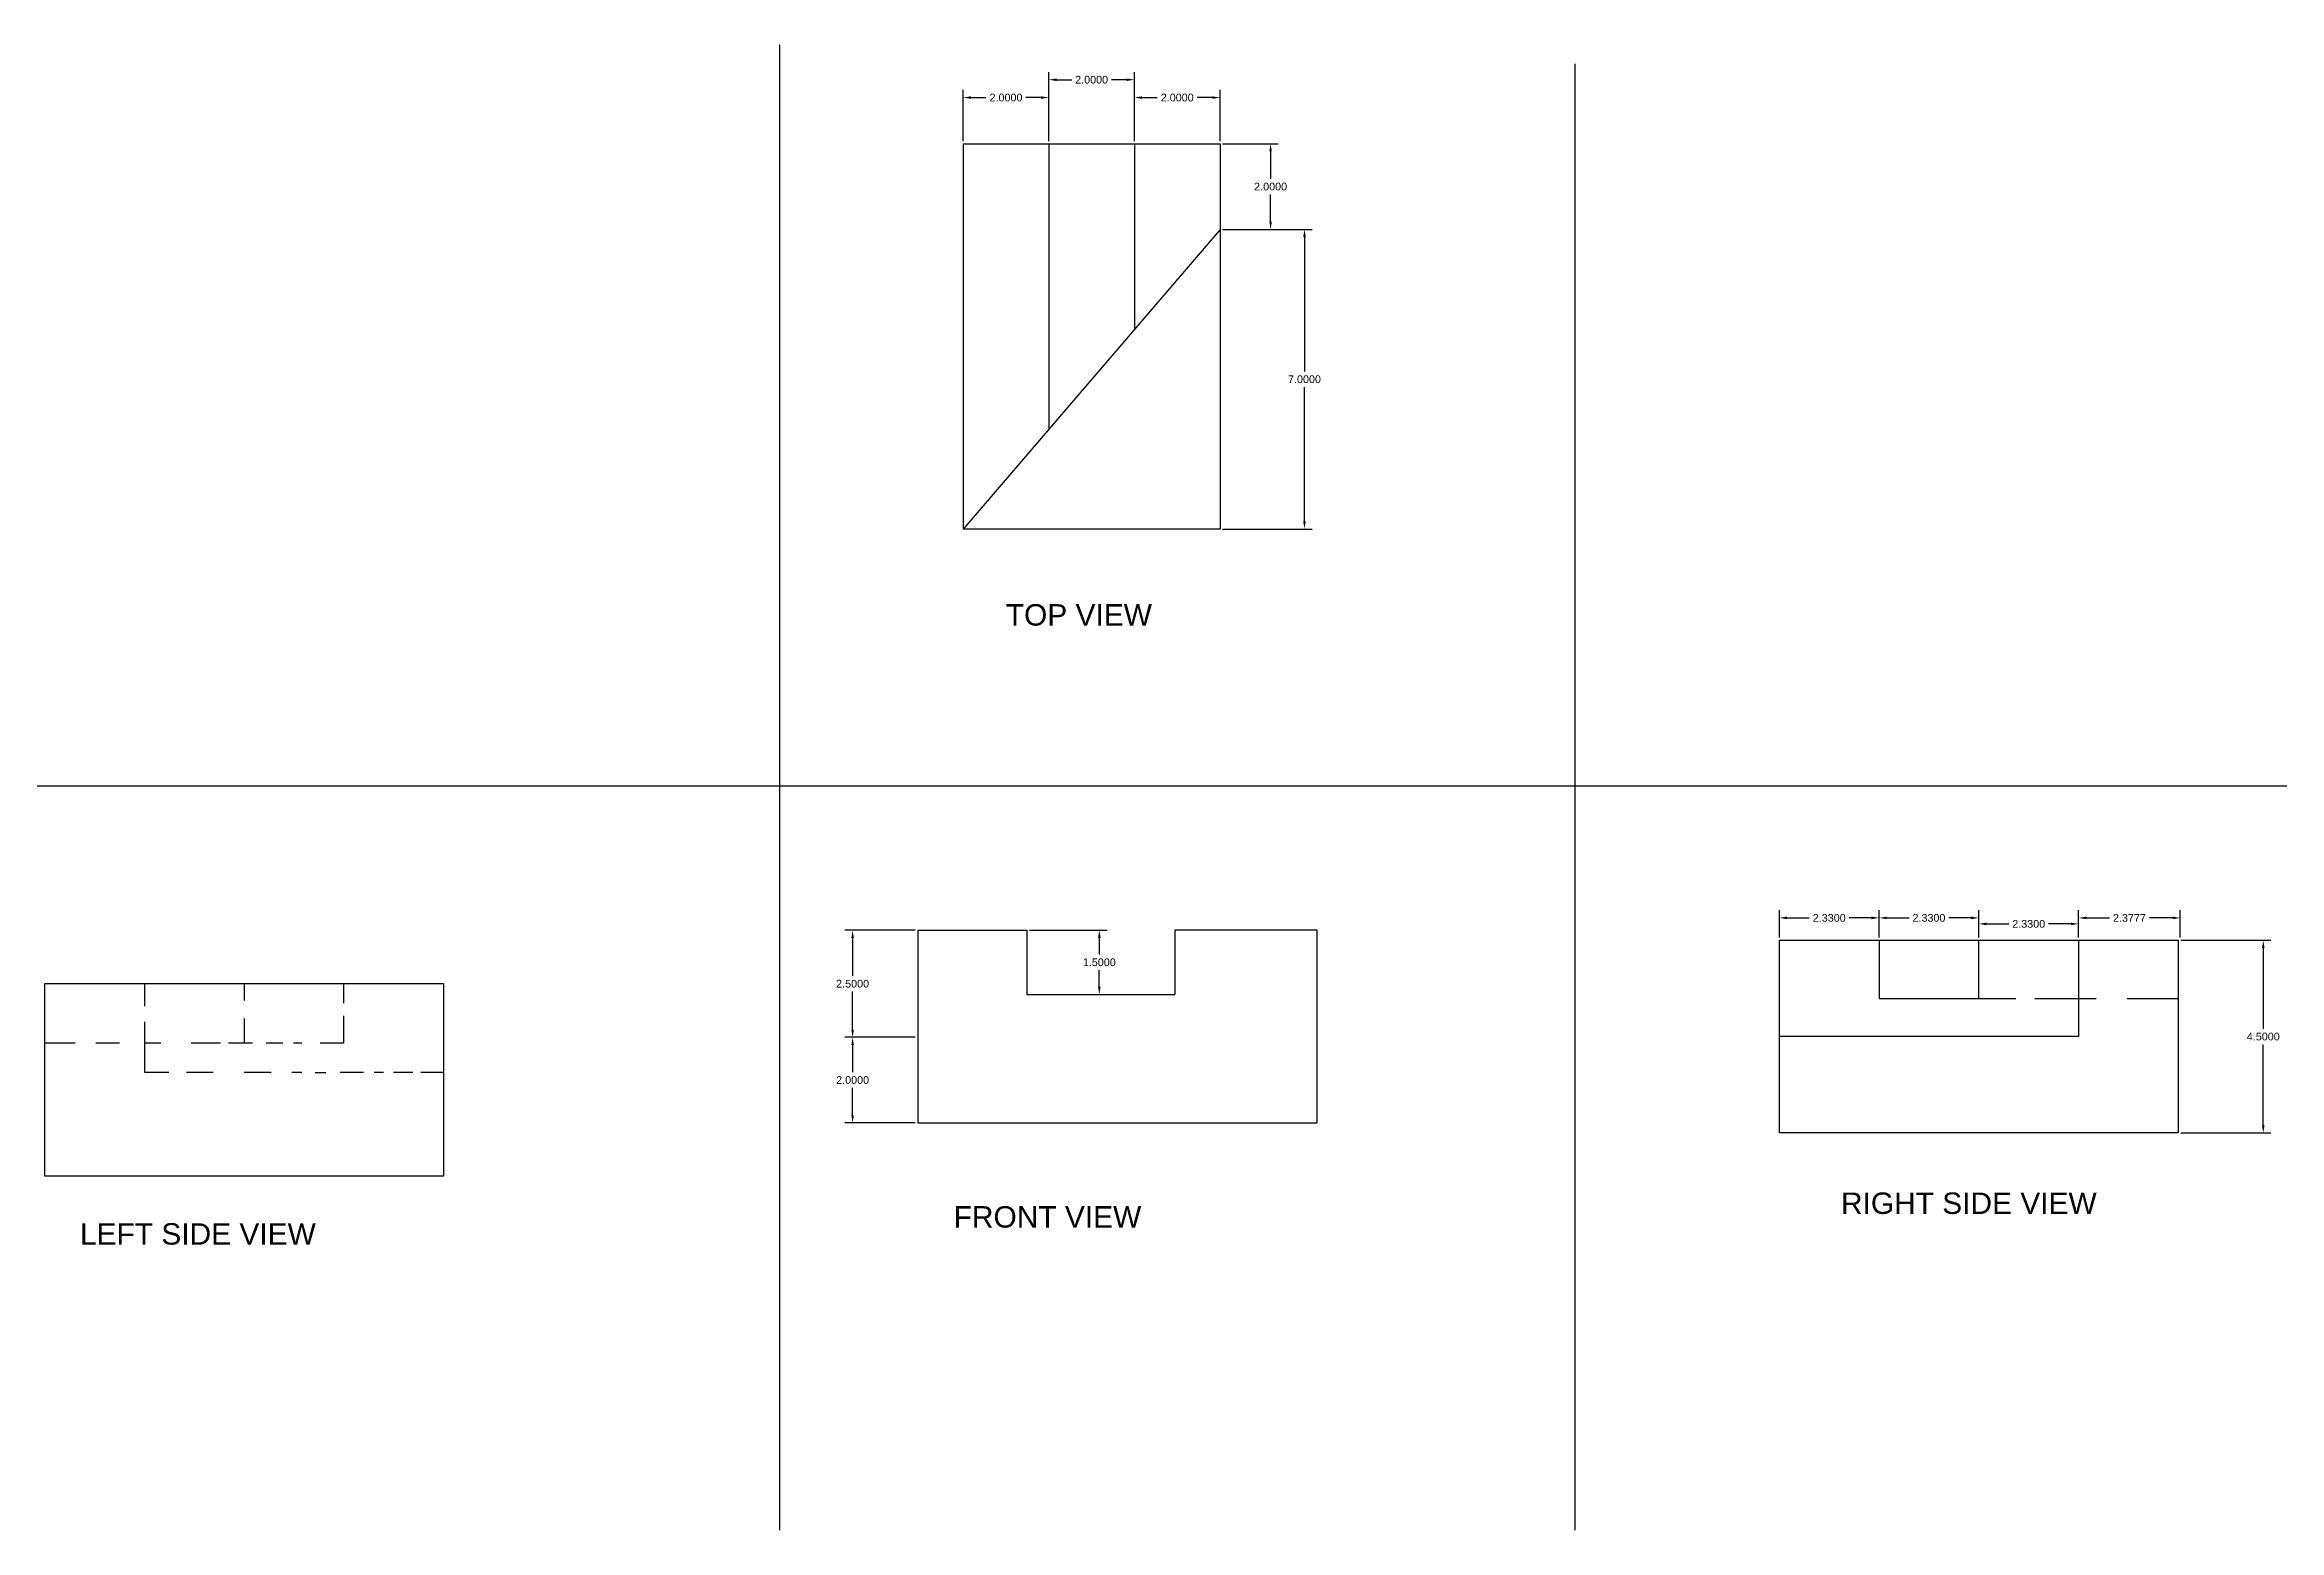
# Model space of a CAD drawing. Header units: millimetres. Extents: x 2885.3 to 2973, y 2149.1 to 2199.5.
# Drawn here: x 2902 to 2954.2, y 2149.1 to 2183.8 of the extents above; entities that cross this region are included whole.
import ezdxf

# ---------------------------------------------------------------- set-up
doc = ezdxf.new("R2010")
doc.units = ezdxf.units.MM
doc.styles.get("Standard").update_dxf_attribs({"font": 'Arial.ttf'})
doc.dimstyles.get("Standard").update_dxf_attribs({"dimtxt": 0.18, "dimasz": 0.18, "dimexe": 0.18, "dimexo": 0.0625, "dimgap": 0.09, "dimtad": 0, "dimtih": 1, "dimtoh": 1, "dimdec": 4, "dimzin": 0, "dimdsep": 46, "dimtxsty": 'Standard', "dimcen": 0.09, "dimadec": 0, "dimazin": 0, "dimtfac": 1, "dimtdec": 4, "dimtofl": 0, "dimtmove": 0, "dimatfit": 3, "dimfxl": 1, "dimtolj": 1, "dimtzin": 0, "dimarcsym": 0})

msp = doc.modelspace()

# ---------------------------------------------------------------- texts
at = {"char_height": 0.5, "attachment_point": 1}
for s, width, insert in [('^ITOP VIEW', 9.1826149, (2922.46097, 2170.74143)), ('RIGHT SIDE VIEW', 8.0534567, (2943.97429, 2156.99907)), ('LEFT SIDE VIEW', 7.5750351, (2902.8299, 2156.28179)), ('FRONT VIEW', 8.5318784, (2923.24262, 2156.68028))]:
    msp.add_mtext_dynamic_manual_height_columns(s, width=width, gutter_width=12.5, heights=[0], dxfattribs=dict(at, insert=insert))

# ---------------------------------------------------------------- blocks, each defined once
blk = doc.blocks.new('*D2')
at = {"color": 0, "lineweight": -2, "transparency": 16777216}
for p, q in [((2923.466, 2181.557), (2923.466, 2182.754)), ((2923.646, 2182.574), (2924.001, 2182.574)), ((2925.286, 2182.574), (2924.931, 2182.574)), ((2925.466, 2181.557), (2925.466, 2182.754))]:
    blk.add_line(p, q, dxfattribs=at)
at = {"color": 0, "transparency": 16777216}
for points in [[(2923.646, 2182.604), (2923.646, 2182.544), (2923.466, 2182.574)], [(2925.286, 2182.604), (2925.286, 2182.544), (2925.466, 2182.574)]]:
    blk.add_solid(points, dxfattribs=at)
at = {"layer": 'Defpoints', "color": 0, "transparency": 16777216}
for p in [(2925.466, 2182.574), (2923.466, 2181.495), (2925.466, 2181.495)]:
    blk.add_point(p, dxfattribs=at)
at = {"color": 0, "transparency": 16777216, "insert": (2924.466, 2182.574), "char_height": 0.18, "attachment_point": 5}
blk.add_mtext('\\A1;2.0000', dxfattribs=at)
blk = doc.blocks.new('*D3')
at = {"color": 0, "lineweight": -2, "transparency": 16777216}
for p, q in [((2925.466, 2181.557), (2925.466, 2183.171)), ((2925.646, 2182.991), (2926.001, 2182.991)), ((2927.286, 2182.991), (2926.931, 2182.991)), ((2927.466, 2181.557), (2927.466, 2183.171))]:
    blk.add_line(p, q, dxfattribs=at)
at = {"color": 0, "transparency": 16777216}
for points in [[(2925.646, 2183.021), (2925.646, 2182.961), (2925.466, 2182.991)], [(2927.286, 2183.021), (2927.286, 2182.961), (2927.466, 2182.991)]]:
    blk.add_solid(points, dxfattribs=at)
at = {"layer": 'Defpoints', "color": 0, "transparency": 16777216}
for p in [(2927.466, 2182.991), (2925.466, 2181.495), (2927.466, 2181.495)]:
    blk.add_point(p, dxfattribs=at)
at = {"color": 0, "transparency": 16777216, "insert": (2926.466, 2182.991), "char_height": 0.18, "attachment_point": 5}
blk.add_mtext('\\A1;2.0000', dxfattribs=at)
blk = doc.blocks.new('*D4')
at = {"color": 0, "lineweight": -2, "transparency": 16777216}
for p, q in [((2927.466, 2181.557), (2927.466, 2182.754)), ((2927.646, 2182.574), (2928.001, 2182.574)), ((2929.286, 2182.574), (2928.931, 2182.574)), ((2929.466, 2181.557), (2929.466, 2182.754))]:
    blk.add_line(p, q, dxfattribs=at)
at = {"color": 0, "transparency": 16777216}
for points in [[(2927.646, 2182.604), (2927.646, 2182.544), (2927.466, 2182.574)], [(2929.286, 2182.604), (2929.286, 2182.544), (2929.466, 2182.574)]]:
    blk.add_solid(points, dxfattribs=at)
at = {"layer": 'Defpoints', "color": 0, "transparency": 16777216}
for p in [(2929.466, 2182.574), (2927.466, 2181.495), (2929.466, 2181.495)]:
    blk.add_point(p, dxfattribs=at)
at = {"color": 0, "transparency": 16777216, "insert": (2928.466, 2182.574), "char_height": 0.18, "attachment_point": 5}
blk.add_mtext('\\A1;2.0000', dxfattribs=at)
blk = doc.blocks.new('*D6')
at = {"color": 0, "lineweight": -2, "transparency": 16777216}
for p, q in [((2929.528, 2179.495), (2931.62, 2179.495)), ((2931.44, 2179.315), (2931.44, 2176.177)), ((2931.44, 2172.675), (2931.44, 2175.813)), ((2929.528, 2172.495), (2931.62, 2172.495))]:
    blk.add_line(p, q, dxfattribs=at)
at = {"color": 0, "transparency": 16777216}
for points in [[(2931.41, 2179.315), (2931.47, 2179.315), (2931.44, 2179.495)], [(2931.41, 2172.675), (2931.47, 2172.675), (2931.44, 2172.495)]]:
    blk.add_solid(points, dxfattribs=at)
at = {"layer": 'Defpoints', "color": 0, "transparency": 16777216}
for p in [(2929.466, 2179.495), (2929.466, 2172.495), (2931.44, 2172.495)]:
    blk.add_point(p, dxfattribs=at)
at = {"color": 0, "transparency": 16777216, "insert": (2931.44, 2175.995), "char_height": 0.18, "attachment_point": 5}
blk.add_mtext('\\A1;7.0000', dxfattribs=at)
blk = doc.blocks.new('*D7')
at = {"color": 0, "lineweight": -2, "transparency": 16777216}
for p, q in [((2925.012, 2163.125), (2926.826, 2163.125)), ((2926.646, 2162.945), (2926.646, 2162.557)), ((2926.646, 2161.805), (2926.646, 2162.193)), ((2925.012, 2161.625), (2926.826, 2161.625))]:
    blk.add_line(p, q, dxfattribs=at)
at = {"color": 0, "transparency": 16777216}
for points in [[(2926.616, 2162.945), (2926.676, 2162.945), (2926.646, 2163.125)], [(2926.616, 2161.805), (2926.676, 2161.805), (2926.646, 2161.625)]]:
    blk.add_solid(points, dxfattribs=at)
at = {"layer": 'Defpoints', "color": 0, "transparency": 16777216}
for p in [(2924.95, 2163.125), (2924.95, 2161.625), (2926.646, 2161.625)]:
    blk.add_point(p, dxfattribs=at)
at = {"color": 0, "transparency": 16777216, "insert": (2926.646, 2162.375), "char_height": 0.18, "attachment_point": 5}
blk.add_mtext('\\A1;1.5000', dxfattribs=at)
blk = doc.blocks.new('*D8')
at = {"color": 0, "lineweight": -2, "transparency": 16777216}
for p, q in [((2922.345, 2163.125), (2920.702, 2163.125)), ((2920.882, 2162.945), (2920.882, 2162.057)), ((2920.882, 2160.805), (2920.882, 2161.693)), ((2922.345, 2160.625), (2920.702, 2160.625))]:
    blk.add_line(p, q, dxfattribs=at)
at = {"color": 0, "transparency": 16777216}
for points in [[(2920.852, 2162.945), (2920.912, 2162.945), (2920.882, 2163.125)], [(2920.852, 2160.805), (2920.912, 2160.805), (2920.882, 2160.625)]]:
    blk.add_solid(points, dxfattribs=at)
at = {"layer": 'Defpoints', "color": 0, "transparency": 16777216}
for p in [(2922.408, 2163.125), (2920.882, 2160.625), (2922.408, 2160.625)]:
    blk.add_point(p, dxfattribs=at)
at = {"color": 0, "transparency": 16777216, "insert": (2920.882, 2161.875), "char_height": 0.18, "attachment_point": 5}
blk.add_mtext('\\A1;2.5000', dxfattribs=at)
blk = doc.blocks.new('*D9')
at = {"color": 0, "lineweight": -2, "transparency": 16777216}
for p, q in [((2922.345, 2160.625), (2920.702, 2160.625)), ((2920.882, 2160.445), (2920.882, 2159.807)), ((2920.882, 2158.805), (2920.882, 2159.443)), ((2922.345, 2158.625), (2920.702, 2158.625))]:
    blk.add_line(p, q, dxfattribs=at)
at = {"color": 0, "transparency": 16777216}
for points in [[(2920.852, 2160.445), (2920.912, 2160.445), (2920.882, 2160.625)], [(2920.852, 2158.805), (2920.912, 2158.805), (2920.882, 2158.625)]]:
    blk.add_solid(points, dxfattribs=at)
at = {"layer": 'Defpoints', "color": 0, "transparency": 16777216}
for p in [(2922.408, 2160.625), (2920.882, 2158.625), (2922.408, 2158.625)]:
    blk.add_point(p, dxfattribs=at)
at = {"color": 0, "transparency": 16777216, "insert": (2920.882, 2159.625), "char_height": 0.18, "attachment_point": 5}
blk.add_mtext('\\A1;2.0000', dxfattribs=at)
blk = doc.blocks.new('*D10')
at = {"color": 0, "lineweight": -2, "transparency": 16777216}
for p, q in [((2942.535, 2162.954), (2942.535, 2163.593)), ((2944.865, 2162.954), (2944.865, 2163.593)), ((2942.715, 2163.413), (2943.235, 2163.413)), ((2944.685, 2163.413), (2944.165, 2163.413))]:
    blk.add_line(p, q, dxfattribs=at)
at = {"color": 0, "transparency": 16777216}
for points in [[(2942.715, 2163.443), (2942.715, 2163.383), (2942.535, 2163.413)], [(2944.685, 2163.443), (2944.685, 2163.383), (2944.865, 2163.413)]]:
    blk.add_solid(points, dxfattribs=at)
at = {"layer": 'Defpoints', "color": 0, "transparency": 16777216}
for p in [(2944.865, 2163.413), (2942.535, 2162.891), (2944.865, 2162.891)]:
    blk.add_point(p, dxfattribs=at)
at = {"color": 0, "transparency": 16777216, "insert": (2943.7, 2163.413), "char_height": 0.18, "attachment_point": 5}
blk.add_mtext('\\A1;2.3300', dxfattribs=at)
blk = doc.blocks.new('*D11')
at = {"color": 0, "lineweight": -2, "transparency": 16777216}
for p, q in [((2944.865, 2162.954), (2944.865, 2163.593)), ((2947.195, 2162.954), (2947.195, 2163.593)), ((2945.045, 2163.413), (2945.565, 2163.413)), ((2947.015, 2163.413), (2946.495, 2163.413))]:
    blk.add_line(p, q, dxfattribs=at)
at = {"color": 0, "transparency": 16777216}
for points in [[(2945.045, 2163.443), (2945.045, 2163.383), (2944.865, 2163.413)], [(2947.015, 2163.443), (2947.015, 2163.383), (2947.195, 2163.413)]]:
    blk.add_solid(points, dxfattribs=at)
at = {"layer": 'Defpoints', "color": 0, "transparency": 16777216}
for p in [(2947.195, 2163.413), (2944.865, 2162.891), (2947.195, 2162.891)]:
    blk.add_point(p, dxfattribs=at)
at = {"color": 0, "transparency": 16777216, "insert": (2946.03, 2163.413), "char_height": 0.18, "attachment_point": 5}
blk.add_mtext('\\A1;2.3300', dxfattribs=at)
blk = doc.blocks.new('*D12')
at = {"color": 0, "lineweight": -2, "transparency": 16777216}
for p, q in [((2947.195, 2162.954), (2947.195, 2163.453)), ((2947.375, 2163.273), (2947.895, 2163.273)), ((2949.345, 2163.273), (2948.825, 2163.273)), ((2949.525, 2162.954), (2949.525, 2163.453))]:
    blk.add_line(p, q, dxfattribs=at)
at = {"color": 0, "transparency": 16777216}
for points in [[(2947.375, 2163.303), (2947.375, 2163.243), (2947.195, 2163.273)], [(2949.345, 2163.303), (2949.345, 2163.243), (2949.525, 2163.273)]]:
    blk.add_solid(points, dxfattribs=at)
at = {"layer": 'Defpoints', "color": 0, "transparency": 16777216}
for p in [(2949.525, 2163.273), (2947.195, 2162.891), (2949.525, 2162.891)]:
    blk.add_point(p, dxfattribs=at)
at = {"color": 0, "transparency": 16777216, "insert": (2948.36, 2163.273), "char_height": 0.18, "attachment_point": 5}
blk.add_mtext('\\A1;2.3300', dxfattribs=at)
blk = doc.blocks.new('*D13')
at = {"color": 0, "lineweight": -2, "transparency": 16777216}
for p, q in [((2949.525, 2162.954), (2949.525, 2163.593)), ((2951.903, 2162.954), (2951.903, 2163.593)), ((2949.705, 2163.413), (2950.249, 2163.413)), ((2951.723, 2163.413), (2951.179, 2163.413))]:
    blk.add_line(p, q, dxfattribs=at)
at = {"color": 0, "transparency": 16777216}
for points in [[(2949.705, 2163.443), (2949.705, 2163.383), (2949.525, 2163.413)], [(2951.723, 2163.443), (2951.723, 2163.383), (2951.903, 2163.413)]]:
    blk.add_solid(points, dxfattribs=at)
at = {"layer": 'Defpoints', "color": 0, "transparency": 16777216}
for p in [(2951.903, 2163.413), (2949.525, 2162.891), (2951.903, 2162.891)]:
    blk.add_point(p, dxfattribs=at)
at = {"color": 0, "transparency": 16777216, "insert": (2950.714, 2163.413), "char_height": 0.18, "attachment_point": 5}
blk.add_mtext('\\A1;2.3777', dxfattribs=at)
blk = doc.blocks.new('*D14')
at = {"color": 0, "lineweight": -2, "transparency": 16777216}
for p, q in [((2951.918, 2162.891), (2954.021, 2162.891)), ((2953.841, 2162.711), (2953.841, 2160.823)), ((2953.841, 2158.571), (2953.841, 2160.46)), ((2951.918, 2158.391), (2954.021, 2158.391))]:
    blk.add_line(p, q, dxfattribs=at)
at = {"color": 0, "transparency": 16777216}
for points in [[(2953.811, 2162.711), (2953.871, 2162.711), (2953.841, 2162.891)], [(2953.811, 2158.571), (2953.871, 2158.571), (2953.841, 2158.391)]]:
    blk.add_solid(points, dxfattribs=at)
at = {"layer": 'Defpoints', "color": 0, "transparency": 16777216}
for p in [(2951.855, 2162.891), (2951.855, 2158.391), (2953.841, 2158.391)]:
    blk.add_point(p, dxfattribs=at)
at = {"color": 0, "transparency": 16777216, "insert": (2953.841, 2160.641), "char_height": 0.18, "attachment_point": 5}
blk.add_mtext('\\A1;4.5000', dxfattribs=at)
blk = doc.blocks.new('*D15')
at = {"color": 0, "lineweight": -2, "transparency": 16777216}
for p, q in [((2929.528, 2181.495), (2930.828, 2181.495)), ((2930.648, 2181.315), (2930.648, 2180.677)), ((2930.648, 2179.675), (2930.648, 2180.313)), ((2929.528, 2179.495), (2930.828, 2179.495))]:
    blk.add_line(p, q, dxfattribs=at)
at = {"color": 0, "transparency": 16777216}
for points in [[(2930.618, 2181.315), (2930.678, 2181.315), (2930.648, 2181.495)], [(2930.618, 2179.675), (2930.678, 2179.675), (2930.648, 2179.495)]]:
    blk.add_solid(points, dxfattribs=at)
at = {"layer": 'Defpoints', "color": 0, "transparency": 16777216}
for p in [(2929.466, 2181.495), (2929.466, 2179.495), (2930.648, 2179.495)]:
    blk.add_point(p, dxfattribs=at)
at = {"color": 0, "transparency": 16777216, "insert": (2930.648, 2180.495), "char_height": 0.18, "attachment_point": 5}
blk.add_mtext('\\A1;2.0000', dxfattribs=at)

# ---------------------------------------------------------------- dimensions: what is measured, and where the dimension line sits
for base, p1, p2, picture, middle in [((2927.46593, 2182.99058), (2925.46593, 2181.49497), (2927.46593, 2181.49497), '*D3', (2926.46593, 2182.99058)), ((2925.46593, 2182.57392), (2923.46593, 2181.49497), (2925.46593, 2181.49497), '*D2', (2924.46593, 2182.57392)), ((2929.46593, 2182.57392), (2927.46593, 2181.49497), (2929.46593, 2181.49497), '*D4', (2928.46593, 2182.57392)), ((2944.86529, 2163.41276), (2942.53529, 2162.89143), (2944.86529, 2162.89143), '*D10', (2943.70029, 2163.41276)), ((2947.19529, 2163.41276), (2944.86529, 2162.89143), (2947.19529, 2162.89143), '*D11', (2946.03029, 2163.41276)), ((2951.90303, 2163.41276), (2949.52529, 2162.89143), (2951.90303, 2162.89143), '*D13', (2950.71416, 2163.41276)), ((2949.52529, 2163.27298), (2947.19529, 2162.89143), (2949.52529, 2162.89143), '*D12', (2948.36029, 2163.27298))]:
    dim = msp.add_linear_dim(base=base, p1=p1, p2=p2, dimstyle='Standard')
    dim.commit()
    dim.dimension.update_dxf_attribs({"geometry": picture, "text_midpoint": middle})
for base, p1, p2, picture, middle in [((2930.64764, 2179.49497), (2929.46593, 2181.49497), (2929.46593, 2179.49497), '*D15', (2930.64764, 2180.49497)), ((2931.43956, 2172.49497), (2929.46593, 2179.49497), (2929.46593, 2172.49497), '*D6', (2931.43956, 2175.99497)), ((2920.88191, 2160.62512), (2922.40764, 2163.12512), (2922.40764, 2160.62512), '*D8', (2920.88191, 2161.87512)), ((2926.64602, 2161.62512), (2924.94966, 2163.12512), (2924.94966, 2161.62512), '*D7', (2926.64602, 2162.37512)), ((2953.84083, 2158.39143), (2951.85529, 2162.89143), (2951.85529, 2158.39143), '*D14', (2953.84083, 2160.64143)), ((2920.88191, 2158.62512), (2922.40764, 2160.62512), (2922.40764, 2158.62512), '*D9', (2920.88191, 2159.62512))]:
    dim = msp.add_linear_dim(base=base, p1=p1, p2=p2, angle=90, dimstyle='Standard')
    dim.commit()
    dim.dimension.update_dxf_attribs({"geometry": picture, "text_midpoint": middle})

# ---------------------------------------------------------------- linework, layer by layer
for p, q in [((2919.17429, 2183.80923), (2919.17429, 2149.10895)), ((2937.7565, 2183.36348), (2937.7565, 2149.10895)), ((2923.46593, 2181.49497), (2923.46593, 2172.49497)), ((2923.46593, 2181.49497), (2925.46593, 2181.49497)), ((2925.46593, 2181.49497), (2927.46593, 2181.49497)), ((2925.46593, 2181.49497), (2925.46593, 2174.8283)), ((2927.46593, 2181.49497), (2929.46593, 2181.49497)), ((2927.46593, 2181.49497), (2927.46593, 2177.16163)), ((2929.46593, 2181.49497), (2929.46593, 2179.49497)), ((2929.46593, 2179.49497), (2923.46593, 2172.49497)), ((2929.46593, 2179.49497), (2929.46593, 2172.49497)), ((2929.46593, 2172.49497), (2923.46593, 2172.49497)), ((2885.28033, 2166.4991), (2972.98837, 2166.4991)), ((2922.40764, 2163.12512), (2922.40764, 2160.62512)), ((2922.40764, 2163.12512), (2924.94966, 2163.12512)), ((2924.94966, 2163.12512), (2924.94966, 2161.62512)), ((2929.40764, 2163.12512), (2928.40764, 2163.12512)), ((2928.40764, 2163.12512), (2928.40764, 2161.62512)), ((2931.73764, 2163.12512), (2929.40764, 2163.12512)), ((2931.73764, 2160.62512), (2931.73764, 2163.12512)), ((2942.53529, 2162.89143), (2944.86529, 2162.89143)), ((2942.53529, 2158.39143), (2942.53529, 2162.89143)), ((2944.86529, 2162.89143), (2947.19529, 2162.89143)), ((2944.86529, 2162.89143), (2944.86529, 2161.53241)), ((2947.19529, 2162.89143), (2949.52529, 2162.89143)), ((2947.19529, 2161.53241), (2947.19529, 2162.89143)), ((2949.52529, 2162.89143), (2951.85529, 2162.89143)), ((2949.52529, 2162.89143), (2949.52529, 2160.64143)), ((2951.85529, 2162.89143), (2951.85529, 2158.39143)), ((2902.00585, 2161.88333), (2904.33585, 2161.88333)), ((2902.00585, 2157.38333), (2902.00585, 2161.88333)), ((2904.33585, 2161.88333), (2906.66585, 2161.88333)), ((2904.33585, 2161.88333), (2904.33585, 2161.35367)), ((2906.66585, 2161.88333), (2908.99585, 2161.88333)), ((2906.66585, 2161.88333), (2906.66585, 2161.48306)), ((2908.99585, 2161.88333), (2911.32585, 2161.88333)), ((2908.99585, 2161.42405), (2908.99585, 2161.88333)), ((2911.32585, 2161.88333), (2911.32585, 2157.38333)), ((2924.94966, 2161.62512), (2928.40764, 2161.62512)), ((2944.86529, 2161.53241), (2947.19529, 2161.53241)), ((2947.19529, 2161.53241), (2948.05854, 2161.53241)), ((2948.50745, 2161.53241), (2949.93477, 2161.53241)), ((2950.65995, 2161.53241), (2951.85529, 2161.53241)), ((2904.33585, 2160.98901), (2904.33585, 2160.49497)), ((2906.66585, 2161.05959), (2906.66585, 2160.49497)), ((2908.99585, 2160.49497), (2908.99585, 2161.12778)), ((2902.00585, 2160.49497), (2902.72061, 2160.49497)), ((2903.20313, 2160.49497), (2903.75627, 2160.49497)), ((2904.33585, 2160.49497), (2904.72131, 2160.49497)), ((2904.33585, 2160.49497), (2904.33585, 2160.08326)), ((2905.42743, 2160.49497), (2906.11002, 2160.49497)), ((2906.29833, 2160.49497), (2906.86323, 2160.49497)), ((2906.86323, 2160.49497), (2906.86323, 2160.49497)), ((2907.18099, 2160.49497), (2907.18099, 2160.49497)), ((2907.18099, 2160.49497), (2907.56936, 2160.49497)), ((2907.81651, 2160.49497), (2908.01657, 2160.49497)), ((2908.01657, 2160.49497), (2908.01657, 2160.49497)), ((2908.44025, 2160.49497), (2908.88746, 2160.49497)), ((2908.88746, 2160.49497), (2908.99585, 2160.49497)), ((2922.40764, 2160.62512), (2922.40764, 2158.62512)), ((2931.73764, 2158.62512), (2931.73764, 2160.62512)), ((2949.52529, 2160.64143), (2942.53529, 2160.64143)), ((2904.33585, 2160.08326), (2904.33585, 2159.81271)), ((2904.33585, 2159.81271), (2904.90961, 2159.81271)), ((2905.32151, 2159.81271), (2905.94526, 2159.81271)), ((2906.66316, 2159.81271), (2907.29868, 2159.81271)), ((2907.7812, 2159.81271), (2908.01657, 2159.81271)), ((2908.32631, 2159.80252), (2908.57827, 2159.80252)), ((2908.911, 2159.81271), (2909.45237, 2159.81271)), ((2909.70459, 2159.80992), (2909.91948, 2159.80992)), ((2910.15849, 2159.81271), (2910.33503, 2159.81271)), ((2910.33503, 2159.81271), (2910.60571, 2159.81271)), ((2910.79401, 2159.81271), (2911.32585, 2159.81271)), ((2922.40764, 2158.62512), (2931.73764, 2158.62512)), ((2951.85529, 2158.39143), (2942.53529, 2158.39143)), ((2911.32585, 2157.38333), (2902.00585, 2157.38333))]:
    msp.add_line(p, q)

msp.set_redraw_order([(e.dxf.handle, doc.entitydb.next_handle()) for e in msp.query("TEXT MTEXT ATTDEF DIMENSION ARC_DIMENSION")])  # texts and dimensions are drawn at this point

doc.saveas('drawing.dxf')
